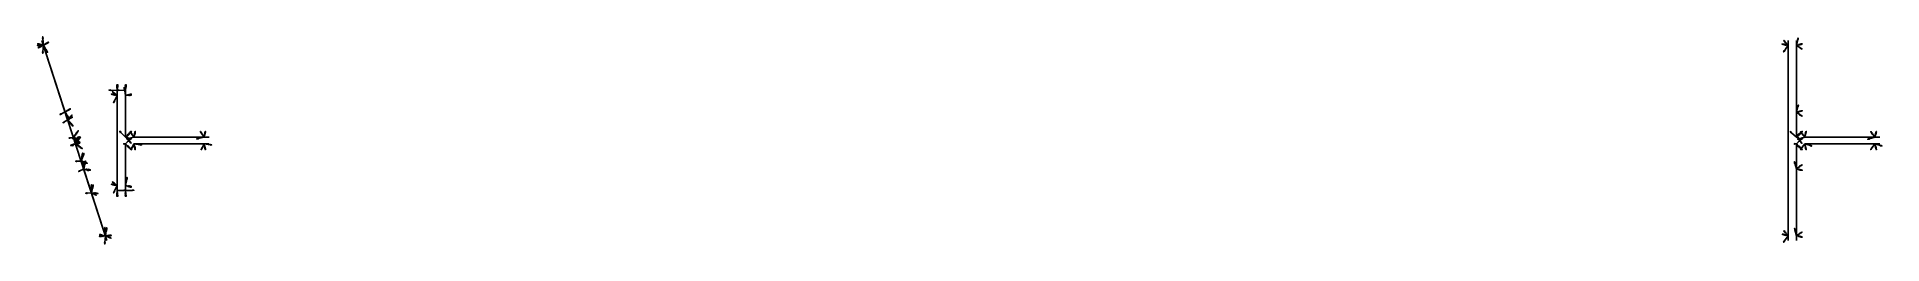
# Model space of a CAD drawing. Header units: millimetres. Extents: x -7756 to 13, y -124 to 124.
# Drawn here: x -7756 to -5547, y -124 to 124 of the extents above; entities that cross this region are included whole.
import ezdxf

# ---------------------------------------------------------------- set-up
doc = ezdxf.new("R2010")
doc.units = ezdxf.units.MM
for name, color, linetype in [('AutoDetect_10_24', 1, 'Continuous'), ('AutoDetect_10_29', 1, 'Continuous'), ('AutoDetect_13_25', 1, 'Continuous'), ('AutoDetect_14_27', 1, 'Continuous'), ('AutoDetect_15_16', 1, 'Continuous'), ('AutoDetect_16_14', 1, 'Continuous'), ('AutoDetect_16_18', 1, 'Continuous'), ('AutoDetect_17_15', 1, 'Continuous'), ('AutoDetect_18_17', 1, 'Continuous'), ('AutoDetect_25_19', 1, 'Continuous'), ('AutoDetect_26_21', 1, 'Continuous'), ('AutoDetect_27_12', 1, 'Continuous'), ('AutoDetect_28_13', 1, 'Continuous'), ('AutoDetect_5_28', 1, 'Continuous'), ('AutoDetect_6_32', 1, 'Continuous'), ('AutoDetect_7_20', 1, 'Continuous'), ('AutoDetect_7_30', 1, 'Continuous'), ('AutoDetect_7_33', 1, 'Continuous'), ('AutoDetect_8_22', 1, 'Continuous'), ('AutoDetect_8_23', 1, 'Continuous'), ('AutoDetect_8_31', 1, 'Continuous'), ('AutoDetect_9_26', 1, 'Continuous'), ('Lasche_ID_GUID_543B4219_A747_4437_B736_A52D641828E2', 1, 'Continuous')]:
    doc.layers.add(name, color=color, linetype=linetype)

# ---------------------------------------------------------------- blocks, each defined once
blk = doc.blocks.new('Kontrollpunkt')
at = {"color": 0}
for q in [(0, 6), (8, 0), (0, 0, 4)]:
    blk.add_line((0, 0), q, dxfattribs=at)
for points in [[(0.25, 8, -0.25), (-0.25, 8, -0.25), (-0.25, 8, 0.25), (0, 10, 0), (-0.25, 8, -0.25), (0.25, 8, 0.25), (0, 10, 0), (0.25, 8, -0.25), (0.25, 8, 0.25), (-0.25, 8, 0.25)], [(0.25, 6, -0.25), (-0.25, 6, -0.25), (-0.25, 6, 0.25), (0, 8, 0), (-0.25, 6, -0.25), (0.25, 6, 0.25), (0, 8, 0), (0.25, 6, -0.25), (0.25, 6, 0.25), (-0.25, 6, 0.25)], [(0.25, 0.25, 4), (-0.25, 0.25, 4), (-0.25, -0.25, 4), (0, 0, 6), (-0.25, 0.25, 4), (0.25, -0.25, 4), (0, 0, 6), (0.25, 0.25, 4), (0.25, -0.25, 4), (-0.25, -0.25, 4)], [(0.25, 0.25, 6), (-0.25, 0.25, 6), (-0.25, -0.25, 6), (0, 0, 8), (-0.25, 0.25, 6), (0.25, -0.25, 6), (0, 0, 8), (0.25, 0.25, 6), (0.25, -0.25, 6), (-0.25, -0.25, 6)], [(0.25, 0.25, 8), (-0.25, 0.25, 8), (-0.25, -0.25, 8), (0, 0, 10), (-0.25, 0.25, 8), (0.25, -0.25, 8), (0, 0, 10), (0.25, 0.25, 8), (0.25, -0.25, 8), (-0.25, -0.25, 8)], [(8, 0.25, -0.25), (8, 0.25, 0.25), (8, -0.25, 0.25), (10, 0, 0), (8, 0.25, 0.25), (8, -0.25, -0.25), (10, 0, 0), (8, 0.25, -0.25), (8, -0.25, -0.25), (8, -0.25, 0.25)]]:
    blk.add_polyline3d(points, dxfattribs=at)

msp = doc.modelspace()

# ---------------------------------------------------------------- linework, layer by layer
at = {"layer": 'AutoDetect_10_24', "color": 1}
msp.add_line((-7650, -60, -450), (-7650, -4, -450), dxfattribs=at)
at = {"layer": 'AutoDetect_10_29', "color": 1}
msp.add_line((-7650, 60, -450), (-7650, 4, -450), dxfattribs=at)
at = {"layer": 'AutoDetect_13_25', "color": 1}
msp.add_line((-7550, -4, -450), (-7640, -4, -450), dxfattribs=at)
at = {"layer": 'AutoDetect_14_27', "color": 1}
msp.add_line((-7550, 4, -450), (-7640, 4, -450), dxfattribs=at)
at = {"layer": 'AutoDetect_15_16', "color": 1}
msp.add_line((-5660, 120, -450), (-5660, -120, -450), dxfattribs=at)
at = {"layer": 'AutoDetect_16_14', "color": 1}
msp.add_line((-5650, -120, -450), (-5650, -4, -450), dxfattribs=at)
at = {"layer": 'AutoDetect_16_18', "color": 1}
msp.add_line((-5650, 120, -450), (-5650, 4, -450), dxfattribs=at)
at = {"layer": 'AutoDetect_17_15', "color": 1}
msp.add_line((-5550, -4, -450), (-5640, -4, -450), dxfattribs=at)
at = {"layer": 'AutoDetect_18_17', "color": 1}
msp.add_line((-5550, 4, -450), (-5640, 4, -450), dxfattribs=at)
at = {"layer": 'AutoDetect_25_19', "color": 1}
msp.add_line((-7650, 4, -640), (-7650, 4, -460), dxfattribs=at)
at = {"layer": 'AutoDetect_26_21', "color": 1}
msp.add_line((-7650, -4, -640), (-7650, -4, -460), dxfattribs=at)
at = {"layer": 'AutoDetect_27_12', "color": 1}
msp.add_line((-5650, 4, -640), (-5650, 4, -460), dxfattribs=at)
at = {"layer": 'AutoDetect_28_13', "color": 1}
msp.add_line((-5650, -4, -640), (-5650, -4, -460), dxfattribs=at)
at = {"layer": 'AutoDetect_5_28', "color": 1}
msp.add_line((-7750.2, 120, -445), (-7672.2, -120, -445), dxfattribs=at)
at = {"layer": 'AutoDetect_6_32', "color": 1}
msp.add_line((-7750.2, 120, -225), (-7672.2, -120, -225), dxfattribs=at)
at = {"layer": 'AutoDetect_7_20', "color": 1}
msp.add_line((-7712.4, 3.7, -253), (-7712.4, 3.7, -417), dxfattribs=at)
for points, weights in [([(-7712.4, 3.7, -417), (-7712.4, 3.7, -428.4), (-7715.5, 13.3, -434.6)], [1, 0.816941738242, 0.862706303681]), ([(-7715.5, 13.3, -235.4), (-7712.4, 3.7, -241.6), (-7712.4, 3.7, -253)], [0.862706303681, 0.816941738242, 1])]:
    msp.add_rational_spline(points, weights, degree=2, dxfattribs=at)
at = {"layer": 'AutoDetect_7_30', "color": 1}
msp.add_line((-7750.2, 119.9, -232), (-7719.3, 24.7, -232), dxfattribs=at)
msp.add_rational_spline([(-7719.3, 24.7, -232), (-7717.2, 18.5, -232), (-7715.5, 13.3, -235.4)], [1, 0.890165042945, 0.862706303681], degree=2, dxfattribs=at)
at = {"layer": 'AutoDetect_7_33', "color": 1}
msp.add_line((-7750.2, 119.9, -438), (-7719.3, 24.7, -438), dxfattribs=at)
msp.add_rational_spline([(-7719.3, 24.7, -438), (-7717.2, 18.5, -438), (-7715.5, 13.3, -434.6)], [1, 0.890165042945, 0.862706303681], degree=2, dxfattribs=at)
at = {"layer": 'AutoDetect_8_22', "color": 1}
msp.add_line((-7710, -3.8, -417), (-7710, -3.8, -253), dxfattribs=at)
for points, weights in [([(-7710, -3.8, -253), (-7710, -3.8, -247), (-7709, -6.9, -242)], [1, 0.894741499489, 0.86513754622]), ([(-7708.9, -7, -428.3), (-7710, -3.8, -423.1), (-7710, -3.8, -417)], [0.969224732871, 0.945288413992, 1])]:
    msp.add_rational_spline(points, weights, degree=2, dxfattribs=at)
at = {"layer": 'AutoDetect_8_23', "color": 1}
msp.add_line((-7672.3, -119.9, -232), (-7703.2, -24.8, -232), dxfattribs=at)
msp.add_rational_spline([(-7703.2, -24.8, -232), (-7707, -13, -232), (-7709, -6.9, -242)], [1, 0.812365281698, 0.86513754622], degree=2, dxfattribs=at)
at = {"layer": 'AutoDetect_8_31', "color": 1}
msp.add_line((-7672.3, -119.9, -438), (-7703.2, -24.8, -438), dxfattribs=at)
msp.add_rational_spline([(-7703.2, -24.8, -438), (-7706, -16.1, -438), (-7708, -9.9, -431.8), (-7708.5, -8.3, -430.2), (-7708.9, -7, -428.3)], [1, 0.923879532511, 1, 0.978591118519, 0.969224732871], degree=2, knots=[-2.577088, -2.577088, -2.577088, -1.79169, -1.79169, -1.570796, -1.570796, -1.570796], dxfattribs=at)
at = {"layer": 'AutoDetect_9_26', "color": 1}
msp.add_line((-7660, 60, -450), (-7660, -60, -450), dxfattribs=at)

# ---------------------------------------------------------------- block references
at = {"layer": 'AutoDetect_10_24', "color": 1, "extrusion": (0.578134, -0.575779, -0.578134), "rotation": 1.92073439659741}
msp.add_blockref('Kontrollpunkt', (-5401.1, -3499.3, -4160.3), dxfattribs=at)
at = {"layer": 'AutoDetect_10_24', "color": 1, "extrusion": (0.696364, -0.173648, -0.696364), "rotation": 355.9221696846927}
msp.add_blockref('Kontrollpunkt', (-1903.4, -5482.8, -5004.4), dxfattribs=at)
at = {"layer": 'AutoDetect_10_29', "color": 1, "extrusion": (0.696364, 0.173648, -0.696364), "rotation": 6.623583274287618}
msp.add_blockref('Kontrollpunkt', (1903.3, -5482.8, -5004.4), dxfattribs=at)
at = {"layer": 'AutoDetect_10_29', "color": 1, "extrusion": (0.578134, 0.575779, -0.578134), "rotation": 0.6430548244530155}
msp.add_blockref('Kontrollpunkt', (5401.1, -3499.3, -4160.3), dxfattribs=at)
at = {"layer": 'AutoDetect_13_25', "color": 1, "extrusion": (0.173648, -0.696364, -0.696364), "rotation": 29.63802131488754}
for p in [(-7414, -1607.5, -1010.5), (-7332.5, -1593.4, -995.9)]:
    msp.add_blockref('Kontrollpunkt', p, dxfattribs=at)
at = {"layer": 'AutoDetect_14_27', "color": 1, "extrusion": (0.173648, 0.696364, -0.696364), "rotation": 323.5614968333277}
for p in [(7414, -1607.5, -1010.5), (7332.5, -1593.4, -995.9)]:
    msp.add_blockref('Kontrollpunkt', p, dxfattribs=at)
at = {"layer": 'AutoDetect_15_16', "color": 1, "extrusion": (-0.696364, 0.173648, -0.696364), "rotation": 27.44999196690129}
for p in [(1258.9, 3520.6, 4274.6), (1480.1, 3482.1, 4235)]:
    msp.add_blockref('Kontrollpunkt', p, dxfattribs=at)
at = {"layer": 'AutoDetect_16_14', "color": 1, "extrusion": (0.578134, -0.575779, -0.578134), "rotation": 4.037028181328127}
msp.add_blockref('Kontrollpunkt', (-3989.8, -2680, -3004), dxfattribs=at)
at = {"layer": 'AutoDetect_16_14', "color": 1, "extrusion": (0.696364, -0.173648, -0.696364)}
for p, rotation in [((-1400, -4134.8, -3615.2), 320.6484640991267), ((-1477.7, -4121.3, -3601.3), 323.5614968333279)]:
    msp.add_blockref('Kontrollpunkt', p, dxfattribs=dict(at, rotation=rotation))
at = {"layer": 'AutoDetect_16_18', "color": 1, "extrusion": (0.696364, 0.173648, -0.696364)}
for p, rotation in [((1477.7, -4121.3, -3601.3), 36.09727186465739), ((1400, -4134.8, -3615.2), 39.04770293752673)]:
    msp.add_blockref('Kontrollpunkt', p, dxfattribs=dict(at, rotation=rotation))
at = {"layer": 'AutoDetect_16_18', "color": 1, "extrusion": (0.578134, 0.575779, -0.578134), "rotation": 355.3713540536518}
msp.add_blockref('Kontrollpunkt', (3989.8, -2680, -3004), dxfattribs=at)
at = {"layer": 'AutoDetect_17_15', "color": 1, "extrusion": (0.173648, -0.696364, -0.696364), "rotation": 40.24431725840459}
for p in [(-5473.4, -1270.5, -663.2), (-5391.9, -1256.4, -648.6)]:
    msp.add_blockref('Kontrollpunkt', p, dxfattribs=at)
at = {"layer": 'AutoDetect_18_17', "color": 1, "extrusion": (0.173648, 0.696364, -0.696364), "rotation": 319.5459713769206}
for p in [(5473.4, -1270.5, -663.2), (5391.9, -1256.4, -648.6)]:
    msp.add_blockref('Kontrollpunkt', p, dxfattribs=at)
at = {"layer": 'AutoDetect_25_19', "color": 1, "extrusion": (0.696364, 0.696364, -0.173648), "rotation": 102.7514069217628}
for p in [(5412.2, -1391.8, -5244.5), (5412.2, -1563.2, -5214.3)]:
    msp.add_blockref('Kontrollpunkt', p, dxfattribs=at)
at = {"layer": 'AutoDetect_26_21', "color": 1, "extrusion": (0.696364, -0.696364, -0.173648), "rotation": 260.1489238834161}
for p in [(-5412.2, -1391.8, -5244.5), (-5412.2, -1563.2, -5214.3)]:
    msp.add_blockref('Kontrollpunkt', p, dxfattribs=at)
at = {"layer": 'AutoDetect_27_12', "color": 1, "extrusion": (0.696364, 0.696364, -0.173648), "rotation": 102.7514069217628}
for p in [(3998, -1146.3, -3851.8), (3998, -1317.6, -3821.6)]:
    msp.add_blockref('Kontrollpunkt', p, dxfattribs=at)
at = {"layer": 'AutoDetect_28_13', "color": 1, "extrusion": (0.696364, -0.696364, -0.173648), "rotation": 260.1489238834161}
for p in [(-3998, -1146.3, -3851.8), (-3998, -1317.6, -3821.6)]:
    msp.add_blockref('Kontrollpunkt', p, dxfattribs=at)
at = {"layer": 'AutoDetect_5_28', "color": 1, "extrusion": (-0.715942, -0.050039, -0.696364)}
for p, rotation in [((-654.3, 5057.6, 5851.5), 12.45537649770337), ((-421, 5017.1, 5809.8), 12.45537649770334)]:
    msp.add_blockref('Kontrollpunkt', p, dxfattribs=dict(at, rotation=rotation))
at = {"layer": 'AutoDetect_6_32', "color": 1, "extrusion": (-0.715942, -0.050039, 0.696364), "rotation": 180}
for p in [(-654.3, -5538.5, 5385), (-421, -5498, 5343.2)]:
    msp.add_blockref('Kontrollpunkt', p, dxfattribs=at)
at = {"layer": 'AutoDetect_7_20', "color": 1, "extrusion": (0.541059, 0.744704, 0.390731), "rotation": 68.3661298360829}
msp.add_blockref('Kontrollpunkt', (6241.7, 1386.2, -4333), dxfattribs=at)
at = {"layer": 'AutoDetect_7_20', "color": 1, "extrusion": (0.578855, 0.796727, 0.173648), "rotation": 88.09671232423055}
for p in [(6241.7, 385.8, -4532.1), (6241.7, 498.1, -4512.3)]:
    msp.add_blockref('Kontrollpunkt', p, dxfattribs=at)
at = {"layer": 'AutoDetect_7_20', "color": 1, "extrusion": (0.585548, 0.805939, -0.087156), "rotation": 111.1550490394758}
msp.add_blockref('Kontrollpunkt', (6241.7, -646.9, -4490.9), dxfattribs=at)
at = {"layer": 'AutoDetect_7_20', "color": 1, "extrusion": (0.541059, 0.744704, -0.390731), "rotation": 130.4970155043017}
msp.add_blockref('Kontrollpunkt', (6241.7, -2003, -4071.2), dxfattribs=at)
at = {"layer": 'AutoDetect_7_30', "color": 1, "extrusion": (0.608621, 0.380338, -0.696364), "rotation": 93.2814025942831}
for p in [(4203.1, -4700, -4510.8), (4121.5, -4714.2, -4525.4)]:
    msp.add_blockref('Kontrollpunkt', p, dxfattribs=at)
at = {"layer": 'AutoDetect_7_30', "color": 1, "extrusion": (0.498295, 0.572746, -0.650895), "rotation": 101.7943304489575}
msp.add_blockref('Kontrollpunkt', (5839.9, -3461.9, -3681.3), dxfattribs=at)
at = {"layer": 'AutoDetect_7_33', "color": 1, "extrusion": (0.608621, 0.380338, 0.696364), "rotation": 86.7185974057169}
for p in [(4203.1, 4219.2, -4977.4), (4121.5, 4233.3, -4992)]:
    msp.add_blockref('Kontrollpunkt', p, dxfattribs=at)
at = {"layer": 'AutoDetect_7_33', "color": 1, "extrusion": (0.498295, 0.572746, 0.650895), "rotation": 78.20566955104253}
msp.add_blockref('Kontrollpunkt', (5839.9, 2953.2, -4117.4), dxfattribs=at)
at = {"layer": 'AutoDetect_8_22', "color": 1, "extrusion": (0.744704, -0.541059, -0.390731), "rotation": 237.4778269243761}
msp.add_blockref('Kontrollpunkt', (-4534.8, -2669.2, -5640.8), dxfattribs=at)
at = {"layer": 'AutoDetect_8_22', "color": 1, "extrusion": (0.796727, -0.578855, -0.173648)}
for p, rotation in [((-4534.8, -1454, -6075.1), 244.9809112366406), ((-4534.8, -1341.8, -6094.9), 254.1789824391881)]:
    msp.add_blockref('Kontrollpunkt', p, dxfattribs=dict(at, rotation=rotation))
at = {"layer": 'AutoDetect_8_22', "color": 1, "extrusion": (0.805939, -0.585548, 0.087156), "rotation": 264.0817600346259}
msp.add_blockref('Kontrollpunkt', (-4534.8, 128, -6247.9), dxfattribs=at)
at = {"layer": 'AutoDetect_8_22', "color": 1, "extrusion": (0.744704, -0.541059, 0.390731), "rotation": 288.7315197848047}
msp.add_blockref('Kontrollpunkt', (-4534.8, 2052.5, -5902.6), dxfattribs=at)
at = {"layer": 'AutoDetect_8_23', "color": 1, "extrusion": (0.739444, -0.238534, -0.629542), "rotation": 258.4039136922672}
msp.add_blockref('Kontrollpunkt', (-2388.5, -4790.8, -5544.1), dxfattribs=at)
at = {"layer": 'AutoDetect_8_23', "color": 1, "extrusion": (0.785754, -0.074769, -0.614004), "rotation": 250.4252694639358}
msp.add_blockref('Kontrollpunkt', (-763.5, -4887.7, -5905.4), dxfattribs=at)
at = {"layer": 'AutoDetect_8_23', "color": 1, "extrusion": (0.731721, -0.052952, -0.679545), "rotation": 264.7780565635827}
msp.add_blockref('Kontrollpunkt', (-617.7, -5379.7, -5466.5), dxfattribs=at)
at = {"layer": 'AutoDetect_8_23', "color": 1, "extrusion": (0.715942, 0.05004, -0.696364), "rotation": 270.3818099930392}
msp.add_blockref('Kontrollpunkt', (421.2, -5503, -5338.4), dxfattribs=at)
at = {"layer": 'AutoDetect_8_31', "color": 1, "extrusion": (0.739435, -0.238818, 0.629446), "rotation": 266.5688264460427}
msp.add_blockref('Kontrollpunkt', (-2391.1, 4268.9, -5965.8), dxfattribs=at)
at = {"layer": 'AutoDetect_8_31', "color": 1, "extrusion": (0.788144, -0.131316, 0.60132), "rotation": 265.878054094707}
msp.add_blockref('Kontrollpunkt', (-1299.3, 4213.9, -6327.6), dxfattribs=at)
at = {"layer": 'AutoDetect_8_31', "color": 1, "extrusion": (0.786954, -0.054997, 0.614555), "rotation": 256.5884597585846}
msp.add_blockref('Kontrollpunkt', (-598.8, 4366.7, -6318), dxfattribs=at)
at = {"layer": 'AutoDetect_8_31', "color": 1, "extrusion": (0.715942, 0.05004, 0.696364), "rotation": 250.2677503116105}
msp.add_blockref('Kontrollpunkt', (421.2, 5022.2, -5804.9), dxfattribs=at)
at = {"layer": 'AutoDetect_9_26', "color": 1, "extrusion": (-0.696364, 0.173648, -0.696364), "rotation": 17.30978033064723}
for p in [(1801, 4861.8, 5656.9), (1905.8, 4843.6, 5638.1)]:
    msp.add_blockref('Kontrollpunkt', p, dxfattribs=at)
at = {"layer": 'Lasche_ID_GUID_543B4219_A747_4437_B736_A52D641828E2', "color": 2, "extrusion": (0, 0.707107, -0.707107), "rotation": 3.861907651194025}
for p in [(7660, -275.8, 360.6), (7650, -275.8, 360.6)]:
    msp.add_blockref('Kontrollpunkt', p, dxfattribs=at)
at = {"layer": 'Lasche_ID_GUID_543B4219_A747_4437_B736_A52D641828E2', "color": 2, "extrusion": (0, -0.707107, -0.707107), "rotation": 357.559684822024}
for p in [(-7660, -275.8, 360.6), (-7650, -275.8, 360.6)]:
    msp.add_blockref('Kontrollpunkt', p, dxfattribs=at)

doc.saveas('drawing.dxf')
